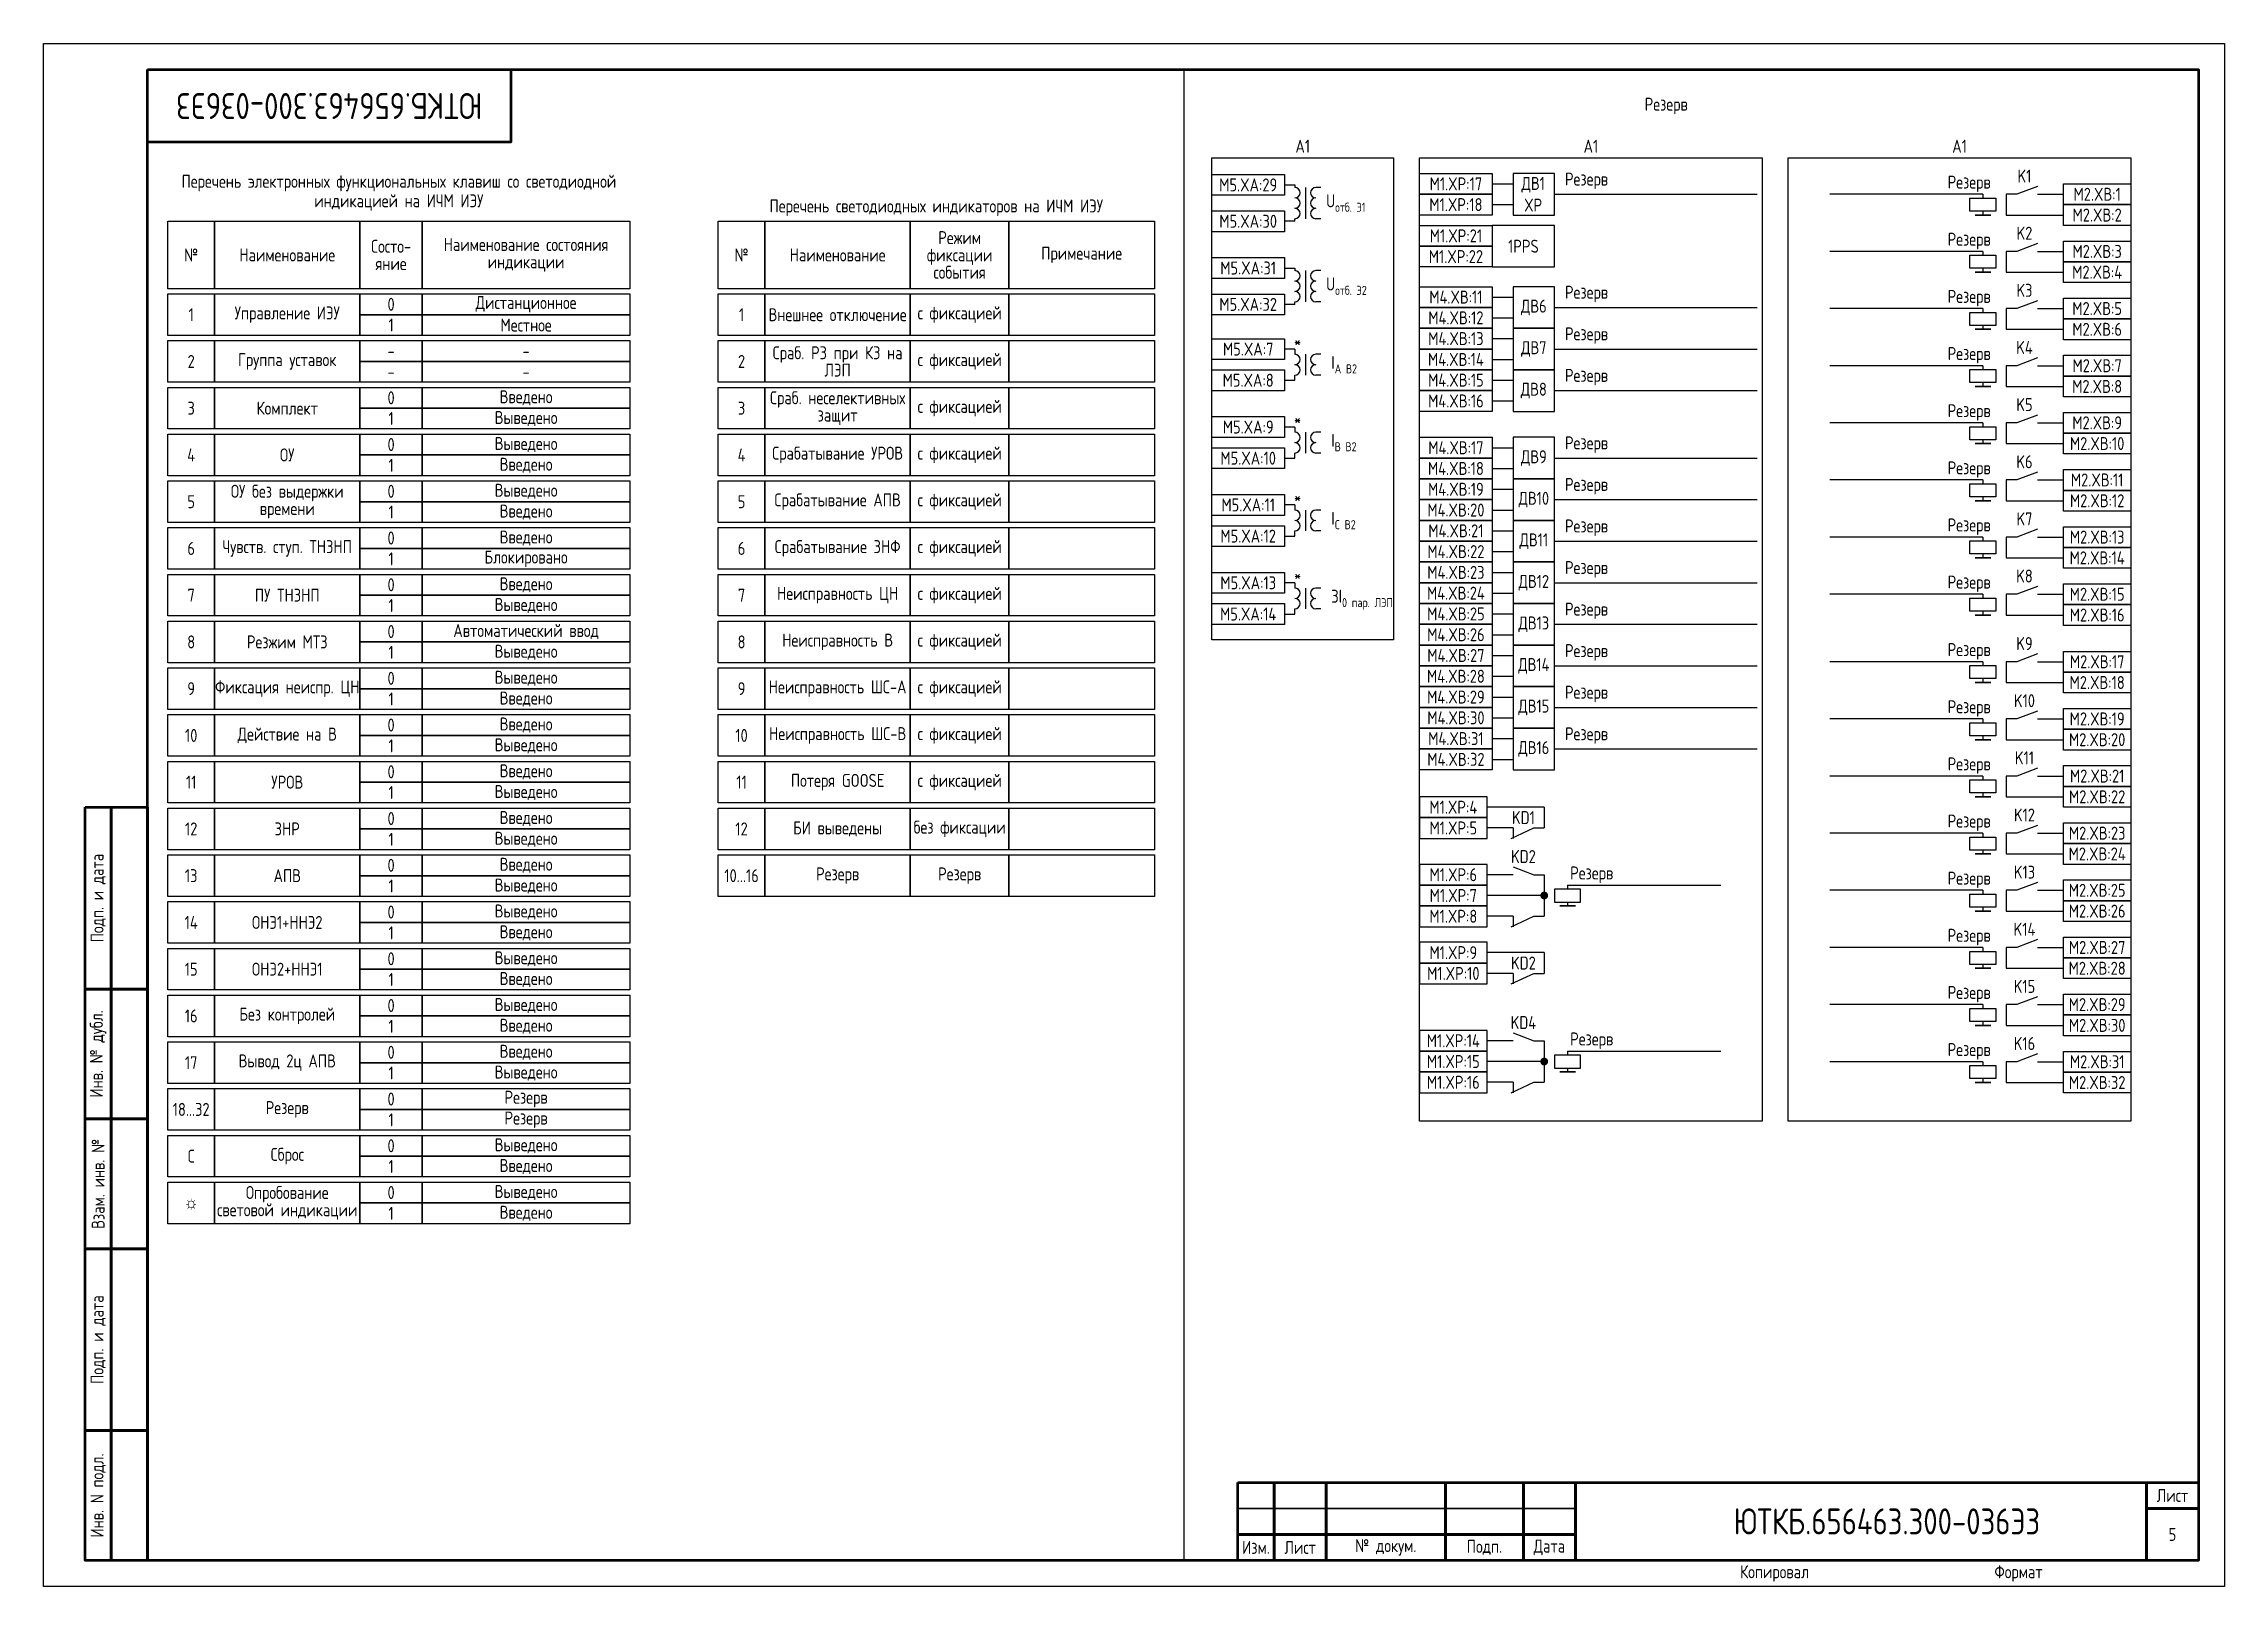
# Model space of a CAD drawing. Header units: millimetres. Extents: x -936 to 3453, y -90 to 618.
# Drawn here: x 840 to 1260, y 0 to 297 of the extents above; entities that cross this region are included whole.
import ezdxf

# ---------------------------------------------------------------- set-up
doc = ezdxf.new("R2010")
doc.units = ezdxf.units.MM
doc.styles.add('Gost_type_A', font='GOST_A.TTF')

msp = doc.modelspace()

# ---------------------------------------------------------------- texts
at = {"insert": (895, 285), "char_height": 5, "width": 70, "attachment_point": 5, "rotation": 180, "style": 'Gost_type_A'}
msp.add_mtext('ЮТКБ.656463.300-036Э3', dxfattribs=at)
at = {"char_height": 2.5, "style": 'Gost_type_A'}
for s, insert, width, attachment_point, line_spacing_factor in [('Резерв', (1152.5, 285), 203, 5, 0.9), ('A1', (1082.5, 276), 35, 8, 0.9), ('A1', (1138, 276), 66, 8, 0.9), ('A1', (1209, 276), 66, 8, 0.9), ('Перечень электронных функциональных клавиш со светодиодной индикацией на ИЧМ ИЭУ', (908.42, 264.82), 89, 8, 0.9), ('Перечень светодиодных индикаторов на ИЧМ ИЭУ', (1011.92, 263.82), 84, 8, 0.9), ('Режим\\Pфиксации события', (1016.42, 256.32), 19, 5, 0.8), ('№ ', (868.42, 256.32), 9, 5, 0.8), ('Наименование ', (886.92, 256.32), 28, 5, 0.8), ('Состо- яние', (906.92, 256.32), 12, 5, 0.8), ('Наименование состояния индикации', (932.92, 256.32), 40, 5, 0.8), ('№ ', (974.42, 256.32), 9, 5, 0.8), ('Наименование ', (992.92, 256.32), 28, 5, 0.8), ('Примечание', (1039.92, 256.32), 28, 5, 0.8), ('0', (906.92, 246.82), 12, 5, 0.8), ('Дистанционное', (932.92, 246.82), 40, 5, 0.8), ('1', (868.42, 244.82), 9, 5, 0.8), ('Управление ИЭУ', (886.92, 244.82), 28, 5, 0.8), ('1', (906.92, 242.82), 12, 5, 0.8), ('Местное', (932.92, 242.82), 40, 5, 0.8), ('1', (974.42, 244.82), 9, 5, 0.8), ('Внешнее отключение', (992.92, 244.82), 28, 5, 0.8), ('с фиксацией', (1016.42, 244.82), 19, 5, 0.8), ('2', (868.42, 235.82), 9, 5, 0.8), ('Группа уставок', (886.92, 235.82), 28, 5, 0.8), ('2', (974.42, 235.82), 9, 5, 0.8), ('Сраб. РЗ при КЗ на ЛЭП', (992.92, 235.82), 28, 5, 0.8), ('с фиксацией', (1016.42, 235.82), 19, 5, 0.8), ('3', (868.42, 226.82), 9, 5, 0.8), ('Комплект', (886.92, 226.82), 28, 5, 0.8), ('0', (906.92, 228.82), 12, 5, 0.8), ('Введено', (932.92, 228.82), 40, 5, 0.8), ('3', (974.42, 226.82), 9, 5, 0.8), ('Сраб. неселективных защит', (992.92, 226.82), 28, 5, 0.8), ('с фиксацией', (1016.42, 226.82), 19, 5, 0.8), ('1', (906.92, 224.82), 12, 5, 0.8), ('Выведено', (932.92, 224.82), 40, 5, 0.8), ('4', (868.42, 217.82), 9, 5, 0.8), ('ОУ', (886.92, 217.82), 28, 5, 0.8), ('0', (906.92, 219.82), 12, 5, 0.8), ('Выведено', (932.92, 219.82), 40, 5, 0.8), ('4', (974.42, 217.82), 9, 5, 0.8), ('Срабатывание УРОВ', (992.92, 217.82), 28, 5, 0.8), ('с фиксацией', (1016.42, 217.82), 19, 5, 0.8), ('1', (906.92, 215.82), 12, 5, 0.8), ('Введено', (932.92, 215.82), 40, 5, 0.8), ('5', (868.42, 208.82), 9, 5, 0.8), ('ОУ без выдержки времени', (886.92, 208.82), 28, 5, 0.8), ('0', (906.92, 210.82), 12, 5, 0.8), ('Выведено', (932.92, 210.82), 40, 5, 0.8), ('5', (974.42, 208.82), 9, 5, 0.8), ('Срабатывание АПВ  ', (992.92, 208.82), 28, 5, 0.8), ('с фиксацией', (1016.42, 208.82), 19, 5, 0.8), ('1', (906.92, 206.82), 12, 5, 0.8), ('Введено', (932.92, 206.82), 40, 5, 0.8), ('0', (906.92, 201.82), 12, 5, 0.8), ('Введено', (932.92, 201.82), 40, 5, 0.8), ('6', (868.42, 199.82), 9, 5, 0.8), ('Чувств. ступ. ТНЗНП', (886.92, 199.82), 28, 5, 0.8), ('1', (906.92, 197.82), 12, 5, 0.8), ('Блокировано', (932.92, 197.82), 40, 5, 0.8), ('6', (974.42, 199.82), 9, 5, 0.8), ('Срабатывание ЗНФ ', (992.92, 199.82), 28, 5, 0.8), ('с фиксацией', (1016.42, 199.82), 19, 5, 0.8), ('0', (906.92, 192.82), 12, 5, 0.8), ('Введено', (932.92, 192.82), 40, 5, 0.8), ('7', (868.42, 190.82), 9, 5, 0.8), ('ПУ ТНЗНП ', (886.92, 190.82), 28.604, 5, 0.8), ('1', (906.92, 188.82), 12, 5, 0.8), ('Выведено', (932.92, 188.82), 40, 5, 0.8), ('7', (974.42, 190.82), 9, 5, 0.8), ('Неисправность ЦН', (992.92, 190.82), 28, 5, 0.8), ('с фиксацией', (1016.42, 190.82), 19, 5, 0.8), ('0', (906.92, 183.82), 12, 5, 0.8), ('Автоматический ввод', (932.92, 183.82), 40, 5, 0.8), ('8', (868.42, 181.82), 9, 5, 0.8), ('Резжим МТЗ', (886.92, 181.82), 28, 5, 0.8), ('1', (906.92, 179.82), 12, 5, 0.8), ('Выведено', (932.92, 179.82), 40, 5, 0.8), ('8', (974.42, 181.82), 9, 5, 0.8), ('Неисправность В ', (992.92, 181.82), 28, 5, 0.8), ('с фиксацией', (1016.42, 181.82), 19, 5, 0.8), ('9', (868.42, 172.82), 9, 5, 0.8), ('Фиксация неиспр. ЦН', (886.92, 172.82), 28, 5, 0.8), ('0', (906.92, 174.82), 12, 5, 0.8), ('Выведено', (932.92, 174.82), 40, 5, 0.8), ('Введено', (932.92, 170.82), 40, 5, 0.8), ('9', (974.42, 172.82), 9, 5, 0.8), ('Неисправность ШС-А', (992.92, 172.82), 28, 5, 0.8), ('с фиксацией', (1016.42, 172.82), 19, 5, 0.8), ('1', (906.92, 170.82), 12, 5, 0.8), ('10', (868.42, 163.82), 9, 5, 0.8), ('Действие на В', (886.92, 163.82), 28.604, 5, 0.8), ('0', (906.92, 165.82), 12, 5, 0.8), ('Введено', (932.92, 165.82), 40, 5, 0.8), ('10', (974.42, 163.82), 8.7349, 5, 0.8), ('Неисправность ШС-В', (992.92, 163.82), 28, 5, 0.8), ('с фиксацией', (1016.42, 163.82), 19, 5, 0.8), ('1', (906.92, 161.82), 12, 5, 0.8), ('Выведено', (932.92, 161.82), 40, 5, 0.8), ('11', (868.42, 154.82), 9, 5, 0.9), ('УРОВ ', (886.92, 154.82), 28, 5, 0.9), ('0', (906.92, 156.82), 12, 5, 0.9), ('Введено', (932.92, 156.82), 40, 5, 0.9), ('11', (974.42, 154.82), 9, 5, 0.8), ('Потеря GOOSE', (992.92, 154.82), 28, 5, 0.8), ('с фиксацией', (1016.42, 154.82), 19, 5, 0.8), ('1', (906.92, 152.82), 12, 5, 0.9), ('Выведено', (932.92, 152.82), 40, 5, 0.9), ('12', (868.42, 145.82), 9, 5, 0.9), ('ЗНР', (886.92, 145.82), 28, 5, 0.9), ('0', (906.92, 147.82), 12, 5, 0.9), ('Введено', (932.92, 147.82), 40, 5, 0.9), ('12', (974.42, 145.82), 9, 5, 0.8), ('БИ выведены ', (992.92, 145.82), 28, 5, 0.8), ('без фиксации', (1016.42, 145.82), 19, 5, 0.8), ('1', (906.92, 143.82), 12, 5, 0.9), ('Выведено', (932.92, 143.82), 40, 5, 0.9), ('0', (906.92, 138.82), 12, 5, 0.9), ('Введено', (932.92, 138.82), 40, 5, 0.9), ('13', (868.42, 136.82), 9, 5, 0.9), ('АПВ', (886.92, 136.82), 28, 5, 0.9), ('1', (906.92, 134.82), 12, 5, 0.9), ('Выведено', (932.92, 134.82), 40, 5, 0.9), ('10...16', (974.42, 136.82), 9, 5, 0.8), ('Резерв', (992.92, 136.82), 28, 5, 0.8), ('Резерв', (1016.42, 136.82), 19, 5, 0.8), ('Резерв', (1134, 137), 37, 4, 0.8), ('0', (906.92, 129.82), 12, 5, 0.9), ('Выведено', (932.92, 129.82), 40, 5, 0.9), ('14', (868.42, 127.82), 9, 5, 0.9), ('ОНЭ1+ННЭ2', (886.92, 127.82), 28, 5, 0.9), ('1', (906.92, 125.82), 12, 5, 0.9), ('Введено', (932.92, 125.82), 40, 5, 0.9), ('0', (906.92, 120.82), 12, 5, 0.9), ('Выведено', (932.92, 120.82), 40, 5, 0.9), ('15', (868.42, 118.82), 9, 5, 0.9), ('ОНЭ2+ННЭ1', (886.92, 118.82), 28, 5, 0.9), ('1', (906.92, 116.82), 12, 5, 0.9), ('Введено', (932.92, 116.82), 40, 5, 0.9), ('16', (868.42, 109.82), 9, 5, 0.9), ('Без контролей', (886.92, 109.82), 28, 5, 0.9), ('0', (906.92, 111.82), 12, 5, 0.9), ('Выведено', (932.92, 111.82), 40, 5, 0.9), ('Введено', (932.92, 107.82), 40, 5, 0.9), ('1', (906.92, 107.82), 12, 5, 0.9), ('Резерв', (1134, 105.04), 37, 4, 0.8), ('17', (868.42, 100.82), 9, 5, 0.9), ('Вывод 2ц АПВ', (886.92, 100.82), 28, 5, 0.9), ('0', (906.92, 102.82), 12, 5, 0.9), ('Введено', (932.92, 102.82), 40, 5, 0.9), ('1', (906.92, 98.82), 12, 5, 0.9), ('Выведено', (932.92, 98.82), 40, 5, 0.9), ('18...32', (868.42, 91.82), 9, 5, 0.8), ('Резерв', (886.92, 91.82), 28, 5, 0.8), ('0', (906.92, 93.82), 12, 5, 0.8), ('Резерв', (932.92, 93.82), 40, 5, 0.8), ('1', (906.92, 89.82), 12, 5, 0.8), ('Резерв', (932.92, 89.82), 40, 5, 0.8), ('C', (868.42, 82.82), 9, 5, 0.8), ('Сброс', (886.92, 82.82), 28, 5, 0.8), ('0', (906.92, 84.82), 12, 5, 0.8), ('Выведено', (932.92, 84.82), 40, 5, 0.8), ('1', (906.92, 80.82), 12, 5, 0.8), ('Введено', (932.92, 80.82), 40, 5, 0.8), ('Опробование световой индикации', (886.92, 73.82), 28, 5, 0.8), ('0', (906.92, 75.82), 12, 5, 0.8), ('Выведено', (932.92, 75.82), 40, 5, 0.8), ('☼', (868.42, 73.82), 9, 5, 0.8), ('1', (906.92, 71.82), 12, 5, 0.8), ('Введено', (932.92, 71.82), 40, 5, 0.8)]:
    msp.add_mtext(s, dxfattribs=dict(at, insert=insert, width=width, attachment_point=attachment_point, line_spacing_factor=line_spacing_factor))
at = {"style": 'Gost_type_A'}
for s, insert, char_height, width, attachment_point in [('M5.XA:29', (1072, 269.8), 2.5, 14, 5), ('M1.XP:17', (1112, 270), 2.5, 14, 5), ('ДВ1 XP', (1126.88, 268), 2.5, 7.7588, 5), ('Резерв', (1133, 269), 2.5, 37, 7), ('Резерв', (1215, 270), 2.5, 31.0015, 6), ('K1', (1221.5, 271.5), 2.5, 5, 5), ('M2.XВ:1', (1235.5, 268), 2.5, 13, 5), ('\\A1;U{\\H0.7x;\\S^ отб. Э1;}', (1087, 266.3), 2.5, 12, 4), ('M1.XP:18', (1112, 266), 2.5, 14, 5), ('M2.XВ:2', (1235.5, 264), 2.5, 13, 5), ('M5.XA:30', (1071.99, 262.8), 2.5, 14.018, 5), ('M1.XP:21', (1112, 260), 2.5, 14, 5), ('Резерв', (1215, 259), 2.5, 31.0015, 6), ('K2', (1221.5, 260.5), 2.5, 5, 5), ('M1.XP:22', (1112, 256), 2.5, 14, 5), ('1PPS', (1125, 258), 2.5, 12, 5), ('M2.XВ:3', (1235.5, 257), 2.5, 13, 5), ('M5.XA:31', (1071.99, 253.8), 2.5, 14.018, 5), ('M2.XВ:4', (1235.5, 253), 2.5, 13, 5), ('M5.XA:32', (1071.99, 246.8), 2.5, 14.018, 5), ('\\A1;U{\\H0.7x;\\S^ отб. Э2;}', (1087, 250.3), 2.5, 12, 4), ('M4.XВ:11', (1112, 248.21), 2.5, 14, 5), ('Резерв', (1133, 247.21), 2.5, 35.3442, 7), ('Резерв', (1215, 248), 2.5, 31.0015, 6), ('K3', (1221.5, 249.5), 2.5, 5, 5), ('M4.XВ:12', (1112, 244.21), 2.5, 14, 5), ('ДВ6', (1127, 246.21), 2.5, 7.9998, 5), ('M2.XВ:5', (1235.5, 246), 2.5, 13, 5), ('M5.XA:7', (1072, 238.19), 2.5, 14, 5), ('*', (1081.5, 239.69), 2.5, 3, 5), ('M4.XВ:13', (1112, 240.21), 2.5, 14, 5), ('ДВ7', (1127, 238.21), 2.5, 7.9998, 5), ('Резерв', (1133, 239.21), 2.5, 33.6483, 7), ('K4', (1221.5, 238.5), 2.5, 5, 5), ('M2.XВ:6', (1235.5, 242), 2.5, 13, 5), ('\\A1;I{\\H0.7x;\\S^ A В2;}', (1088, 235.19), 2.5, 8, 4), ('M4.XВ:14', (1112, 236.21), 2.5, 14, 5), ('Резерв', (1215, 237), 2.5, 31.0015, 6), ('M2.XВ:7', (1235.5, 235), 2.5, 13, 5), ('M5.XA:8', (1071.99, 232.19), 2.5, 14.018, 5), ('M4.XВ:15', (1112, 232.21), 2.5, 14, 5), ('ДВ8', (1127, 230.21), 2.5, 7.9998, 5), ('Резерв', (1133, 231.21), 2.5, 29.1657, 7), ('M2.XВ:8', (1235.5, 231), 2.5, 13, 5), ('M4.XВ:16', (1112, 228.21), 2.5, 14, 5), ('Резерв', (1215, 226), 2.5, 31.0015, 6), ('K5', (1221.5, 227.5), 2.5, 5, 5), ('M5.XA:9', (1072, 223.19), 2.5, 14, 5), ('*', (1081.5, 224.69), 2.5, 3, 5), ('M2.XВ:9', (1235.5, 224), 2.5, 13, 5), ('M5.XA:10', (1071.99, 217.19), 2.5, 14.018, 5), ('\\A1;I{\\H0.7x;\\S^ В В2;}', (1088, 220.19), 2.5, 8, 4), ('M4.XВ:17', (1112, 219.21), 2.5, 14, 5), ('ДВ9', (1127, 217.21), 2.5, 7.9998, 5), ('Резерв', (1133, 218.21), 2.5, 27.8465, 7), ('M2.XВ:10', (1235.5, 220), 2.5, 13, 5), ('M4.XВ:18', (1112, 215.21), 2.5, 14, 5), ('Резерв', (1215, 215), 2.5, 31.0015, 6), ('K6', (1221.5, 216.5), 2.5, 5, 5), ('M2.XВ:11', (1235.5, 213), 2.5, 13, 5), ('M4.XВ:19', (1112, 211.21), 2.5, 14, 5), ('ДВ10', (1127, 209.21), 2.5, 7.9998, 5), ('Резерв', (1133, 210.21), 2.5, 27.8465, 7), ('M2.XВ:12', (1235.5, 209), 2.5, 13, 5), ('M5.XA:11', (1072, 208.19), 2.5, 14, 5), ('*', (1081.5, 209.69), 2.5, 3, 5), ('\\A1;I{\\H0.7x;\\S^ C В2;}', (1088, 205.19), 2.5, 8, 4), ('M4.XВ:20', (1112, 207.21), 2.5, 14, 5), ('K7', (1221.5, 205.5), 2.5, 5, 5), ('M5.XA:12', (1071.99, 202.19), 2.5, 14.018, 5), ('M4.XВ:21', (1112, 203.21), 2.5, 14, 5), ('ДВ11', (1127, 201.21), 2.5, 7.9998, 5), ('Резерв', (1133, 202.21), 2.5, 27.8465, 7), ('Резерв', (1215, 204), 2.5, 31.0015, 6), ('M2.XВ:13', (1235.5, 202), 2.5, 13, 5), ('M4.XВ:22', (1112, 199.21), 2.5, 14, 5), ('M2.XВ:14', (1235.5, 198), 2.5, 13, 5), ('M5.XA:13', (1072, 193.2), 2.5, 14, 5), ('*', (1081.5, 194.69), 2.5, 3, 5), ('M4.XВ:23', (1112, 195.21), 2.5, 14, 5), ('ДВ12', (1127, 193.21), 2.5, 7.9998, 5), ('Резерв', (1133, 194.21), 2.5, 27.8465, 7), ('Резерв', (1215, 193), 2.5, 31.0015, 6), ('K8', (1221.5, 194.5), 2.5, 5, 5), ('\\A1;3I{\\H0.7x;\\S^ 0 пар. ЛЭП;}', (1088, 190.19), 2.5, 8, 4), ('M4.XВ:24', (1112, 191.21), 2.5, 14, 5), ('Резерв', (1133, 186.21), 2.5, 27.8465, 7), ('M2.XВ:15', (1235.5, 191), 2.5, 13, 5), ('M5.XA:14', (1071.99, 187.19), 2.5, 14.018, 5), ('M4.XВ:25', (1112, 187.21), 2.5, 14, 5), ('ДВ13', (1127, 185.21), 2.5, 7.9998, 5), ('M2.XВ:16', (1235.5, 187), 2.5, 13, 5), ('M4.XВ:26', (1112, 183.21), 2.5, 14, 5), ('Резерв', (1133, 178.21), 2.5, 27.8465, 7), ('Резерв', (1215, 180), 2.5, 31.0015, 6), ('K9', (1221.5, 181.5), 2.5, 5, 5), ('M4.XВ:28', (1112, 175.21), 2.5, 14, 5), ('M4.XВ:27', (1112, 179.21), 2.5, 14, 5), ('ДВ14', (1127, 177.21), 2.5, 7.9998, 5), ('M2.XВ:17', (1235.5, 178), 2.5, 13, 5), ('M4.XВ:29', (1112, 171.21), 2.5, 14, 5), ('Резерв', (1133, 170.21), 2.5, 27.8465, 7), ('M2.XВ:18', (1235.5, 174), 2.5, 13, 5), ('M4.XВ:30', (1112, 167.21), 2.5, 14, 5), ('ДВ15', (1127, 169.21), 2.5, 7.9998, 5), ('Резерв', (1215, 169), 2.5, 31.0015, 6), ('K10', (1221.5, 170.5), 2.5, 5, 5), ('M2.XВ:19', (1235.5, 167), 2.5, 13, 5), ('M4.XВ:31', (1112, 163.21), 2.5, 14, 5), ('Резерв', (1133, 162.21), 2.5, 27.8465, 7), ('M2.XВ:20', (1235.5, 163), 2.5, 13, 5), ('M4.XВ:32', (1112, 159.21), 2.5, 14, 5), ('ДВ16', (1127, 161.21), 2.5, 7.9998, 5), ('K11', (1221.5, 159.5), 2.5, 5, 5), ('Резерв', (1215, 158), 2.5, 31.0015, 6), ('M2.XВ:21', (1235.5, 156), 2.5, 13, 5), ('M1.XP:4', (1111.5, 150), 2.5, 13, 5), ('M2.XВ:22', (1235.5, 152), 2.5, 13, 5), ('M1.XP:5', (1111.5, 146), 2.5, 13, 5), ('KD1', (1125, 148), 2.5, 8, 5), ('Резерв', (1215, 147), 2.5, 31.0015, 6), ('K12', (1221.5, 148.5), 2.5, 5, 5), ('M2.XВ:23', (1235.5, 145), 2.5, 13, 5), ('KD2', (1125, 140.5), 2.5, 8, 5), ('K13', (1221.5, 137.5), 2.5, 5, 5), ('M2.XВ:24', (1235.5, 141), 2.5, 13, 5), ('M1.XP:6', (1111.5, 137), 2.5, 13, 5), ('Резерв', (1215, 136), 2.5, 31.0015, 6), ('M2.XВ:25', (1235.5, 134), 2.5, 13, 5), ('M1.XP:8', (1111.5, 129), 2.5, 13, 5), ('M1.XP:7', (1111.5, 133), 2.5, 13, 5), ('M2.XВ:26', (1235.5, 130), 2.5, 13, 5), ('Резерв', (1215, 125), 2.5, 31.0015, 6), ('K14', (1221.5, 126.5), 2.5, 5, 5), ('M1.XP:9', (1111.5, 122), 2.5, 13, 5), ('M2.XВ:27', (1235.5, 123), 2.5, 13, 5), ('M1.XP:10', (1111.5, 118), 2.5, 13, 5), ('KD2', (1125, 120), 2.5, 8, 5), ('M2.XВ:28', (1235.5, 119), 2.5, 13, 5), ('Резерв', (1215, 114), 2.5, 31.0015, 6), ('K15', (1221.5, 115.5), 2.5, 5, 5), ('KD4', (1125, 108.54), 2.5, 8, 5), ('M2.XВ:29', (1235.5, 112), 2.5, 13, 5), ('M2.XВ:30', (1235.5, 108), 2.5, 13, 5), ('M1.XP:14', (1111.5, 105.04), 2.5, 13, 5), ('K16', (1221.5, 104.5), 2.5, 5, 5), ('M1.XP:15', (1111.5, 101.04), 2.5, 13, 5), ('Резерв', (1215, 103), 2.5, 31.0015, 6), ('M2.XВ:31', (1235.5, 101), 2.5, 13, 5), ('M1.XP:16', (1111.5, 97.04), 2.5, 13, 5), ('M2.XВ:32', (1235.5, 97), 2.5, 13, 5), ('ЮТКБ.656463.300-036Э3', (1195, 12.5), 5, 120, 5), ('5', (1250, 10), 2.5, 10, 5)]:
    msp.add_mtext(s, dxfattribs=dict(at, insert=insert, char_height=char_height, width=width, attachment_point=attachment_point))
at = {"color": 30, "true_color": 0xf26722, "char_height": 2.5, "attachment_point": 5, "line_spacing_factor": 0.8, "style": 'Gost_type_A'}
for insert, width in [((906.92, 237.82), 12), ((932.92, 237.82), 40), ((906.92, 233.82), 12), ((932.92, 233.82), 40)]:
    msp.add_mtext('-', dxfattribs=dict(at, insert=insert, width=width))

# ---------------------------------------------------------------- blocks, each defined once
blk = doc.blocks.new('Формат_А3')
blk.add_lwpolyline([(-420, 297), (0, 297), (0, 0), (-420, 0)], close=True)
at = {"lineweight": 50}
blk.add_lwpolyline([(-400, 292), (-5, 292), (-5, 5), (-400, 5)], close=True, dxfattribs=at)
blk = doc.blocks.new('Штамп угловой верхний')
at = {"lineweight": 50}
blk.add_lwpolyline([(0, 0), (70, 0), (70, -14), (0, -14)], close=True, dxfattribs=at)
blk = doc.blocks.new('Штамп левый нижний')
at = {"lineweight": 50}
for points in [[(-12, 145), (-7, 145), (-7, 110), (-12, 110)], [(-7, 145), (0, 145), (0, 110), (-7, 110)], [(-12, 110), (-7, 110), (-7, 85), (-12, 85)], [(-7, 110), (0, 110), (0, 85), (-7, 85)], [(-12, 85), (-7, 85), (-7, 60), (-12, 60)], [(-7, 85), (0, 85), (0, 60), (-7, 60)], [(-12, 60), (-7, 60), (-7, 25), (-12, 25)], [(-7, 60), (0, 60), (0, 25), (-7, 25)], [(-12, 25), (-7, 25), (-7, 0), (-12, 0)], [(-7, 25), (0, 25), (0, 0), (-7, 0)]]:
    blk.add_lwpolyline(points, close=True, dxfattribs=at)
at = {"char_height": 2.5, "attachment_point": 5, "rotation": 90, "style": 'Gost_type_A'}
for s, insert, width in [('Подп. и дата', (-9.5, 127.5), 35), ('Инв. № дубл.', (-9.5, 97.5), 25), ('Взам. инв. №', (-9.5, 72.5), 25), ('Подп. и дата', (-9.5, 42.5), 35), ('Инв. N подл.', (-9.5, 12.5), 25)]:
    blk.add_mtext(s, dxfattribs=dict(at, insert=insert, width=width))
blk = doc.blocks.new('Штамп малый нижний')
at = {"lineweight": 50}
for points in [[(-185, 15), (-178, 15), (-178, 5), (-185, 5)], [(-178, 15), (-168, 15), (-168, 5), (-178, 5)], [(-168, 15), (-145, 15), (-145, 5), (-168, 5)], [(-145, 15), (-130, 15), (-130, 5), (-145, 5)], [(-130, 15), (-120, 15), (-120, 5), (-130, 5)], [(-120, 15), (-10, 15), (-10, 0), (-120, 0)], [(-10, 15), (0, 15), (0, 10), (-10, 10)], [(-10, 10), (0, 10), (0, 0), (-10, 0)], [(-185, 5), (-178, 5), (-178, 0), (-185, 0)], [(-178, 5), (-168, 5), (-168, 0), (-178, 0)], [(-168, 5), (-145, 5), (-145, 0), (-168, 0)], [(-145, 5), (-130, 5), (-130, 0), (-145, 0)], [(-130, 5), (-120, 5), (-120, 0), (-130, 0)]]:
    blk.add_lwpolyline(points, close=True, dxfattribs=at)
for points in [[(-185, 15), (-178, 15), (-178, 10), (-185, 10)], [(-178, 15), (-168, 15), (-168, 10), (-178, 10)], [(-168, 15), (-145, 15), (-145, 10), (-168, 10)], [(-145, 15), (-130, 15), (-130, 10), (-145, 10)], [(-130, 15), (-120, 15), (-120, 10), (-130, 10)], [(-185, 10), (-178, 10), (-178, 5), (-185, 5)], [(-178, 10), (-168, 10), (-168, 5), (-178, 5)], [(-168, 10), (-145, 10), (-145, 5), (-168, 5)], [(-145, 10), (-130, 10), (-130, 5), (-145, 5)], [(-130, 10), (-120, 10), (-120, 5), (-130, 5)]]:
    blk.add_lwpolyline(points, close=True)
at = {"char_height": 2.5, "style": 'Gost_type_A'}
for s, insert, width, attachment_point in [('Лист', (-5, 12.5), 10, 5), ('Изм.', (-181.5, 2.5), 7, 5), ('Лист', (-173, 2.5), 10, 5), ('№ докум.', (-156.5, 2.5), 23, 5), ('Подп.', (-137.5, 2.5), 15, 5), ('Дата', (-125, 2.5), 10, 5), ('Копировал', (-75, -2.53), 13.1202, 6), ('Формат', (-30, -2.53), 13.1202, 6)]:
    blk.add_mtext(s, dxfattribs=dict(at, insert=insert, width=width, attachment_point=attachment_point))
blk = doc.blocks.new('POINT')
at = {"const_width": 0.75}
blk.add_lwpolyline([(-0.375, 0, 1), (0.375, 0, 1)], format="xyb", close=True, dxfattribs=at)

# ---------------------------------------------------------------- linework, layer by layer
for p, q in [((1059.66, 5), (1059.66, 292)), ((1119, 270), (1123, 270)), ((1119, 266), (1123, 266)), ((1131, 268), (1170, 268)), ((1213.5, 268), (1184, 268)), ((1213.5, 268), (1213.5, 267.25)), ((1213.5, 264.75), (1213.5, 264)), ((1213.5, 257), (1184, 257)), ((1213.5, 257), (1213.5, 256.25)), ((1213.5, 253.75), (1213.5, 253)), ((1119, 248.21), (1123, 248.21)), ((1119, 244.21), (1123, 244.21)), ((1131, 246.21), (1170, 246.21)), ((1213.5, 246), (1184, 246)), ((1213.5, 246), (1213.5, 245.25)), ((1119, 240.21), (1123, 240.21)), ((1213.5, 242.75), (1213.5, 242)), ((1081, 238.19), (1079, 238.19)), ((1119, 236.21), (1123, 236.21)), ((1131, 238.21), (1170, 238.21)), ((1079, 232.19), (1081, 232.19)), ((1119, 232.21), (1123, 232.21)), ((1213.5, 235), (1184, 235)), ((1213.5, 235), (1213.5, 234.25)), ((1213.5, 231.75), (1213.5, 231)), ((1119, 228.21), (1123, 228.21)), ((1131, 230.21), (1170, 230.21)), ((1081, 223.19), (1079, 223.19)), ((1213.5, 224), (1184, 224)), ((1213.5, 224), (1213.5, 223.25)), ((1119, 219.21), (1123, 219.21)), ((1213.5, 220.75), (1213.5, 220)), ((1079, 217.19), (1081, 217.19)), ((1119, 215.21), (1123, 215.21)), ((1131, 217.21), (1170, 217.21)), ((1119, 211.21), (1123, 211.21)), ((1213.5, 213), (1184, 213)), ((1213.5, 213), (1213.5, 212.25)), ((1081, 208.19), (1079, 208.19)), ((1119, 207.21), (1123, 207.21)), ((1131, 209.21), (1170, 209.21)), ((1213.5, 209.75), (1213.5, 209)), ((1079, 202.19), (1081, 202.19)), ((1119, 203.21), (1123, 203.21)), ((1213.5, 202), (1184, 202)), ((1213.5, 202), (1213.5, 201.25)), ((1119, 199.21), (1123, 199.21)), ((1131, 201.21), (1170, 201.21)), ((1213.5, 198.75), (1213.5, 198)), ((1119, 195.21), (1123, 195.21)), ((1131, 193.21), (1170, 193.21)), ((1081, 193.19), (1079, 193.19)), ((1119, 191.21), (1123, 191.21)), ((1213.5, 191), (1184, 191)), ((1213.5, 191), (1213.5, 190.25)), ((1079, 187.19), (1081, 187.19)), ((1119, 187.21), (1123, 187.21)), ((1131, 185.21), (1170, 185.21)), ((1213.5, 187.75), (1213.5, 187)), ((1119, 183.21), (1123, 183.21)), ((1119, 179.21), (1123, 179.21)), ((1131, 177.21), (1170, 177.21)), ((1213.5, 178), (1184, 178)), ((1213.5, 178), (1213.5, 177.25)), ((1119, 175.21), (1123, 175.21)), ((1213.5, 174.75), (1213.5, 174)), ((1119, 171.21), (1123, 171.21)), ((1131, 169.21), (1170, 169.21)), ((1119, 167.21), (1123, 167.21)), ((1213.5, 167), (1184, 167)), ((1213.5, 167), (1213.5, 166.25)), ((1119, 163.21), (1123, 163.21)), ((1131, 161.21), (1170, 161.21)), ((1213.5, 163.75), (1213.5, 163)), ((1119, 159.21), (1123, 159.21)), ((1213.5, 156), (1184, 156)), ((1213.5, 156), (1213.5, 155.25)), ((1213.5, 152.75), (1213.5, 152)), ((1129, 150), (1129, 146)), ((1123, 146), (1123, 144)), ((1213.5, 145), (1184, 145)), ((1213.5, 145), (1213.5, 144.25)), ((1213.5, 141.75), (1213.5, 141)), ((1133.5, 135), (1163, 135)), ((1133.5, 135), (1133.5, 134.25)), ((1133.5, 131.75), (1133.5, 131)), ((1213.5, 134), (1184, 134)), ((1213.5, 134), (1213.5, 133.25)), ((1213.5, 130.75), (1213.5, 130)), ((1123, 129), (1123, 127)), ((1129, 122), (1129, 118)), ((1213.5, 123), (1184, 123)), ((1213.5, 123), (1213.5, 122.25)), ((1123, 118), (1123, 116)), ((1213.5, 119.75), (1213.5, 119)), ((1213.5, 112), (1184, 112)), ((1213.5, 112), (1213.5, 111.25)), ((1213.5, 108.75), (1213.5, 108)), ((1133.5, 103.04), (1163, 103.04)), ((1133.5, 103.04), (1133.5, 102.29)), ((1213.5, 101), (1184, 101)), ((1213.5, 101), (1213.5, 100.25)), ((1123, 97.04), (1123, 95.04)), ((1133.5, 99.79), (1133.5, 99.04)), ((1213.5, 97.75), (1213.5, 97))]:
    msp.add_line(p, q)
at = {"ltscale": 4}
for p, q in [((1079, 269.8), (1081, 269.8)), ((1081, 269.8), (1081, 269.3)), ((1081, 269.8), (1081, 269.3)), ((1083, 269.3), (1083, 265.3)), ((1086, 269.3), (1085, 269.3)), ((1083, 267.3), (1083, 263.3)), ((1081, 262.8), (1079, 262.8)), ((1081, 262.8), (1081, 263.3)), ((1086, 263.3), (1085, 263.3)), ((1079, 253.8), (1081, 253.8)), ((1081, 253.8), (1081, 253.3)), ((1081, 253.8), (1081, 253.3)), ((1083, 253.3), (1083, 249.3)), ((1086, 253.3), (1085, 253.3)), ((1083, 251.3), (1083, 247.3)), ((1081, 246.8), (1079, 246.8)), ((1081, 246.8), (1081, 247.3)), ((1086, 247.3), (1085, 247.3)), ((1081, 238.19), (1081, 237.19)), ((1081, 237.69), (1081, 237.19)), ((1083, 237.19), (1083, 233.19)), ((1083, 237.19), (1083, 233.19)), ((1086, 237.19), (1085, 237.19)), ((1086, 237.19), (1085, 237.19)), ((1081, 232.19), (1081, 233.19)), ((1086, 233.19), (1085, 233.19)), ((1086, 233.19), (1085, 233.19)), ((1081, 223.19), (1081, 222.19)), ((1081, 222.69), (1081, 222.19)), ((1083, 222.19), (1083, 218.19)), ((1083, 222.19), (1083, 218.19)), ((1086, 222.19), (1085, 222.19)), ((1086, 222.19), (1085, 222.19)), ((1081, 217.19), (1081, 218.19)), ((1086, 218.19), (1085, 218.19)), ((1086, 218.19), (1085, 218.19)), ((1081, 208.19), (1081, 207.19)), ((1081, 207.69), (1081, 207.19)), ((1083, 207.19), (1083, 203.19)), ((1083, 207.19), (1083, 203.19)), ((1086, 207.19), (1085, 207.19)), ((1086, 207.19), (1085, 207.19)), ((1081, 202.19), (1081, 203.19)), ((1086, 203.19), (1085, 203.19)), ((1086, 203.19), (1085, 203.19)), ((1081, 193.19), (1081, 192.19)), ((1081, 192.69), (1081, 192.19)), ((1083, 192.19), (1083, 188.19)), ((1083, 192.19), (1083, 188.19)), ((1086, 192.19), (1085, 192.19)), ((1086, 192.19), (1085, 192.19)), ((1081, 187.19), (1081, 188.19)), ((1086, 188.19), (1085, 188.19)), ((1086, 188.19), (1085, 188.19))]:
    msp.add_line(p, q, dxfattribs=at)
at = {"ltscale": 4.32}
for p, q in [((1224, 269.5), (1220, 268)), ((1224, 258.5), (1220, 257)), ((1224, 247.5), (1220, 246)), ((1224, 236.5), (1220, 235)), ((1224, 225.5), (1220, 224)), ((1224, 214.5), (1220, 213)), ((1224, 203.5), (1220, 202)), ((1224, 192.5), (1220, 191)), ((1224, 179.5), (1220, 178)), ((1224, 168.5), (1220, 167)), ((1224, 157.5), (1220, 156)), ((1122.61, 144), (1127, 146)), ((1224, 146.5), (1220, 145)), ((1123, 138.5), (1127, 137)), ((1224, 135.5), (1220, 134)), ((1122.61, 127), (1127, 129)), ((1224, 124.5), (1220, 123)), ((1122.61, 116), (1127, 118)), ((1224, 113.5), (1220, 112)), ((1123, 106.54), (1127, 105.04)), ((1224, 102.5), (1220, 101)), ((1122.61, 95.04), (1127, 97.04))]:
    msp.add_line(p, q, dxfattribs=at)
at = {"ltscale": 1.08}
for p, q in [((1220, 268), (1218, 268)), ((1218, 268), (1218, 264)), ((1224, 268), (1229, 268)), ((1218, 264), (1229, 264)), ((1220, 257), (1218, 257)), ((1218, 257), (1218, 253)), ((1224, 257), (1229, 257)), ((1218, 253), (1229, 253)), ((1220, 246), (1218, 246)), ((1218, 246), (1218, 242)), ((1224, 246), (1229, 246)), ((1218, 242), (1229, 242)), ((1220, 235), (1218, 235)), ((1218, 235), (1218, 231)), ((1218, 231), (1229, 231)), ((1224, 235), (1229, 235)), ((1220, 224), (1218, 224)), ((1218, 224), (1218, 220)), ((1224, 224), (1229, 224)), ((1218, 220), (1229, 220)), ((1220, 213), (1218, 213)), ((1218, 213), (1218, 209)), ((1224, 213), (1229, 213)), ((1218, 209), (1229, 209)), ((1220, 202), (1218, 202)), ((1218, 202), (1218, 198)), ((1224, 202), (1229, 202)), ((1218, 198), (1229, 198)), ((1220, 191), (1218, 191)), ((1218, 191), (1218, 187)), ((1224, 191), (1229, 191)), ((1218, 187), (1229, 187)), ((1220, 178), (1218, 178)), ((1218, 178), (1218, 174)), ((1224, 178), (1229, 178)), ((1218, 174), (1229, 174)), ((1220, 167), (1218, 167)), ((1218, 167), (1218, 163)), ((1224, 167), (1229, 167)), ((1218, 163), (1229, 163)), ((1220, 156), (1218, 156)), ((1218, 156), (1218, 152)), ((1224, 156), (1229, 156)), ((1218, 152), (1229, 152)), ((1129, 150), (1118, 150)), ((1123, 146), (1118, 146)), ((1127, 146), (1129, 146)), ((1220, 145), (1218, 145)), ((1218, 145), (1218, 141)), ((1224, 145), (1229, 145)), ((1218, 141), (1229, 141)), ((1123, 137), (1118, 137)), ((1127, 137), (1129, 137)), ((1129, 137), (1129, 129)), ((1129, 133), (1118, 133)), ((1220, 134), (1218, 134)), ((1218, 134), (1218, 130)), ((1224, 134), (1229, 134)), ((1123, 129), (1118, 129)), ((1127, 129), (1129, 129)), ((1218, 130), (1229, 130)), ((1129, 122), (1118, 122)), ((1220, 123), (1218, 123)), ((1218, 123), (1218, 119)), ((1224, 123), (1229, 123)), ((1123, 118), (1118, 118)), ((1127, 118), (1129, 118)), ((1218, 119), (1229, 119)), ((1220, 112), (1218, 112)), ((1218, 112), (1218, 108)), ((1224, 112), (1229, 112)), ((1123, 105.04), (1118, 105.04)), ((1127, 105.04), (1129, 105.04)), ((1129, 105.04), (1129, 97.04)), ((1218, 108), (1229, 108)), ((1129, 101.04), (1118, 101.04)), ((1220, 101), (1218, 101)), ((1218, 101), (1218, 97)), ((1224, 101), (1229, 101)), ((1123, 97.04), (1118, 97.04)), ((1127, 97.04), (1129, 97.04)), ((1218, 97), (1229, 97))]:
    msp.add_line(p, q, dxfattribs=at)
for points in [[(1065, 275), (1100, 275), (1100, 182.2), (1065, 182.2)], [(1105, 275), (1171, 275), (1171, 89.55), (1105, 89.55)], [(1176, 275), (1242, 275), (1242, 89.55), (1176, 89.55)], [(1065, 271.8), (1079, 271.8), (1079, 267.8), (1065, 267.8)], [(1105, 272), (1119, 272), (1119, 268), (1105, 268)], [(1229, 270), (1242, 270), (1242, 266), (1229, 266)], [(1065, 264.8), (1079, 264.8), (1079, 260.8), (1065, 260.8)], [(1105, 268), (1119, 268), (1119, 264), (1105, 264)], [(1216, 267.25), (1216, 264.75), (1211, 264.75), (1211, 267.25)], [(1229, 266), (1242, 266), (1242, 262), (1229, 262)], [(863.92, 262.82), (872.92, 262.82), (872.92, 249.82), (863.92, 249.82)], [(872.92, 262.82), (900.92, 262.82), (900.92, 249.82), (872.92, 249.82)], [(900.92, 262.82), (912.92, 262.82), (912.92, 249.82), (900.92, 249.82)], [(912.92, 262.82), (952.92, 262.82), (952.92, 249.82), (912.92, 249.82)], [(969.92, 262.82), (978.92, 262.82), (978.92, 249.82), (969.92, 249.82)], [(978.92, 262.82), (1006.92, 262.82), (1006.92, 249.82), (978.92, 249.82)], [(1006.92, 262.82), (1025.92, 262.82), (1025.92, 249.82), (1006.92, 249.82)], [(1025.92, 262.82), (1053.92, 262.82), (1053.92, 249.82), (1025.92, 249.82)], [(1105, 262), (1119, 262), (1119, 258), (1105, 258)], [(1215, 264), (1212, 264)], [(1105, 258), (1119, 258), (1119, 254), (1105, 254)], [(1216, 256.25), (1216, 253.75), (1211, 253.75), (1211, 256.25)], [(1229, 259), (1242, 259), (1242, 255), (1229, 255)], [(1065, 255.8), (1079, 255.8), (1079, 251.8), (1065, 251.8)], [(1215, 253), (1212, 253)], [(1229, 255), (1242, 255), (1242, 251), (1229, 251)], [(863.92, 248.82), (872.92, 248.82), (872.92, 240.82), (863.92, 240.82)], [(872.92, 248.82), (900.92, 248.82), (900.92, 240.82), (872.92, 240.82)], [(900.92, 248.82), (912.92, 248.82), (912.92, 244.82), (900.92, 244.82)], [(912.92, 248.82), (952.92, 248.82), (952.92, 244.82), (912.92, 244.82)], [(969.92, 248.82), (978.92, 248.82), (978.92, 240.82), (969.92, 240.82)], [(978.92, 248.82), (1006.92, 248.82), (1006.92, 240.82), (978.92, 240.82)], [(1006.92, 248.82), (1025.92, 248.82), (1025.92, 240.82), (1006.92, 240.82)], [(1025.92, 248.82), (1053.92, 248.82), (1053.92, 240.82), (1025.92, 240.82)], [(1065, 248.8), (1079, 248.8), (1079, 244.8), (1065, 244.8)], [(1105, 250.21), (1119, 250.21), (1119, 246.21), (1105, 246.21)], [(1229, 248), (1242, 248), (1242, 244), (1229, 244)], [(900.92, 244.82), (912.92, 244.82), (912.92, 240.82), (900.92, 240.82)], [(912.92, 244.82), (952.92, 244.82), (952.92, 240.82), (912.92, 240.82)], [(1105, 246.21), (1119, 246.21), (1119, 242.21), (1105, 242.21)], [(1216, 245.25), (1216, 242.75), (1211, 242.75), (1211, 245.25)], [(1229, 244), (1242, 244), (1242, 240), (1229, 240)], [(863.92, 239.82), (872.92, 239.82), (872.92, 231.82), (863.92, 231.82)], [(872.92, 239.82), (900.92, 239.82), (900.92, 231.82), (872.92, 231.82)], [(900.92, 239.82), (912.92, 239.82), (912.92, 235.82), (900.92, 235.82)], [(912.92, 239.82), (952.92, 239.82), (952.92, 235.82), (912.92, 235.82)], [(969.92, 239.82), (978.92, 239.82), (978.92, 231.82), (969.92, 231.82)], [(978.92, 239.82), (1006.92, 239.82), (1006.92, 231.82), (978.92, 231.82)], [(1006.92, 239.82), (1025.92, 239.82), (1025.92, 231.82), (1006.92, 231.82)], [(1025.92, 239.82), (1053.92, 239.82), (1053.92, 231.82), (1025.92, 231.82)], [(1065, 240.19), (1079, 240.19), (1079, 236.19), (1065, 236.19)], [(1105, 242.21), (1119, 242.21), (1119, 238.21), (1105, 238.21)], [(1215, 242), (1212, 242)], [(900.92, 235.82), (912.92, 235.82), (912.92, 231.82), (900.92, 231.82)], [(912.92, 235.82), (952.92, 235.82), (952.92, 231.82), (912.92, 231.82)], [(1105, 238.21), (1119, 238.21), (1119, 234.21), (1105, 234.21)], [(1229, 237), (1242, 237), (1242, 233), (1229, 233)], [(1065, 234.19), (1079, 234.19), (1079, 230.19), (1065, 230.19)], [(1105, 234.21), (1119, 234.21), (1119, 230.21), (1105, 230.21)], [(1216, 234.25), (1216, 231.75), (1211, 231.75), (1211, 234.25)], [(1215, 231), (1212, 231)], [(1229, 233), (1242, 233), (1242, 229), (1229, 229)], [(863.92, 230.82), (872.92, 230.82), (872.92, 222.82), (863.92, 222.82)], [(872.92, 230.82), (900.92, 230.82), (900.92, 222.82), (872.92, 222.82)], [(900.92, 230.82), (912.92, 230.82), (912.92, 226.82), (900.92, 226.82)], [(900.92, 226.82), (912.92, 226.82), (912.92, 222.82), (900.92, 222.82)], [(912.92, 230.82), (952.92, 230.82), (952.92, 226.82), (912.92, 226.82)], [(912.92, 226.82), (952.92, 226.82), (952.92, 222.82), (912.92, 222.82)], [(969.92, 230.82), (978.92, 230.82), (978.92, 222.82), (969.92, 222.82)], [(978.92, 230.82), (1006.92, 230.82), (1006.92, 222.82), (978.92, 222.82)], [(1006.92, 230.82), (1025.92, 230.82), (1025.92, 222.82), (1006.92, 222.82)], [(1025.92, 230.82), (1053.92, 230.82), (1053.92, 222.82), (1025.92, 222.82)], [(1105, 230.21), (1119, 230.21), (1119, 226.21), (1105, 226.21)], [(1065, 225.19), (1079, 225.19), (1079, 221.19), (1065, 221.19)], [(1216, 223.25), (1216, 220.75), (1211, 220.75), (1211, 223.25)], [(1229, 226), (1242, 226), (1242, 222), (1229, 222)], [(863.92, 221.82), (872.92, 221.82), (872.92, 213.82), (863.92, 213.82)], [(872.92, 221.82), (900.92, 221.82), (900.92, 213.82), (872.92, 213.82)], [(900.92, 221.82), (912.92, 221.82), (912.92, 217.82), (900.92, 217.82)], [(912.92, 221.82), (952.92, 221.82), (952.92, 217.82), (912.92, 217.82)], [(969.92, 221.82), (978.92, 221.82), (978.92, 213.82), (969.92, 213.82)], [(978.92, 221.82), (1006.92, 221.82), (1006.92, 213.82), (978.92, 213.82)], [(1006.92, 221.82), (1025.92, 221.82), (1025.92, 213.82), (1006.92, 213.82)], [(1025.92, 221.82), (1053.92, 221.82), (1053.92, 213.82), (1025.92, 213.82)], [(1065, 219.19), (1079, 219.19), (1079, 215.19), (1065, 215.19)], [(1105, 221.21), (1119, 221.21), (1119, 217.21), (1105, 217.21)], [(1215, 220), (1212, 220)], [(1229, 222), (1242, 222), (1242, 218), (1229, 218)], [(900.92, 217.82), (912.92, 217.82), (912.92, 213.82), (900.92, 213.82)], [(912.92, 217.82), (952.92, 217.82), (952.92, 213.82), (912.92, 213.82)], [(1105, 217.21), (1119, 217.21), (1119, 213.21), (1105, 213.21)], [(1229, 215), (1242, 215), (1242, 211), (1229, 211)], [(863.92, 212.82), (872.92, 212.82), (872.92, 204.82), (863.92, 204.82)], [(872.92, 212.82), (900.92, 212.82), (900.92, 204.82), (872.92, 204.82)], [(900.92, 212.82), (912.92, 212.82), (912.92, 208.82), (900.92, 208.82)], [(912.92, 212.82), (952.92, 212.82), (952.92, 208.82), (912.92, 208.82)], [(969.92, 212.82), (978.92, 212.82), (978.92, 204.82), (969.92, 204.82)], [(978.92, 212.82), (1006.92, 212.82), (1006.92, 204.82), (978.92, 204.82)], [(1006.92, 212.82), (1025.92, 212.82), (1025.92, 204.82), (1006.92, 204.82)], [(1025.92, 212.82), (1053.92, 212.82), (1053.92, 204.82), (1025.92, 204.82)], [(1065, 210.19), (1079, 210.19), (1079, 206.19), (1065, 206.19)], [(1105, 213.21), (1119, 213.21), (1119, 209.21), (1105, 209.21)], [(1216, 212.25), (1216, 209.75), (1211, 209.75), (1211, 212.25)], [(1229, 211), (1242, 211), (1242, 207), (1229, 207)], [(900.92, 208.82), (912.92, 208.82), (912.92, 204.82), (900.92, 204.82)], [(912.92, 208.82), (952.92, 208.82), (952.92, 204.82), (912.92, 204.82)], [(1105, 209.21), (1119, 209.21), (1119, 205.21), (1105, 205.21)], [(1215, 209), (1212, 209)], [(863.92, 203.82), (872.92, 203.82), (872.92, 195.82), (863.92, 195.82)], [(872.92, 203.82), (900.92, 203.82), (900.92, 195.82), (872.92, 195.82)], [(900.92, 203.82), (912.92, 203.82), (912.92, 199.82), (900.92, 199.82)], [(912.92, 203.82), (952.92, 203.82), (952.92, 199.82), (912.92, 199.82)], [(969.92, 203.82), (978.92, 203.82), (978.92, 195.82), (969.92, 195.82)], [(978.92, 203.82), (1006.92, 203.82), (1006.92, 195.82), (978.92, 195.82)], [(1006.92, 203.82), (1025.92, 203.82), (1025.92, 195.82), (1006.92, 195.82)], [(1025.92, 203.82), (1053.92, 203.82), (1053.92, 195.82), (1025.92, 195.82)], [(1065, 204.19), (1079, 204.19), (1079, 200.19), (1065, 200.19)], [(1105, 205.21), (1119, 205.21), (1119, 201.21), (1105, 201.21)], [(1229, 204), (1242, 204), (1242, 200), (1229, 200)], [(900.92, 199.82), (912.92, 199.82), (912.92, 195.82), (900.92, 195.82)], [(912.92, 199.82), (952.92, 199.82), (952.92, 195.82), (912.92, 195.82)], [(1105, 201.21), (1119, 201.21), (1119, 197.21), (1105, 197.21)], [(1216, 201.25), (1216, 198.75), (1211, 198.75), (1211, 201.25)], [(1215, 198), (1212, 198)], [(1229, 200), (1242, 200), (1242, 196), (1229, 196)], [(863.92, 194.82), (872.92, 194.82), (872.92, 186.82), (863.92, 186.82)], [(872.92, 194.82), (900.92, 194.82), (900.92, 186.82), (872.92, 186.82)], [(900.92, 194.82), (912.92, 194.82), (912.92, 190.82), (900.92, 190.82)], [(912.92, 194.82), (952.92, 194.82), (952.92, 190.82), (912.92, 190.82)], [(969.92, 194.82), (978.92, 194.82), (978.92, 186.82), (969.92, 186.82)], [(978.92, 194.82), (1006.92, 194.82), (1006.92, 186.82), (978.92, 186.82)], [(1006.92, 194.82), (1025.92, 194.82), (1025.92, 186.82), (1006.92, 186.82)], [(1025.92, 194.82), (1053.92, 194.82), (1053.92, 186.82), (1025.92, 186.82)], [(1065, 195.19), (1079, 195.19), (1079, 191.19), (1065, 191.19)], [(1105, 197.21), (1119, 197.21), (1119, 193.21), (1105, 193.21)], [(1105, 193.21), (1119, 193.21), (1119, 189.21), (1105, 189.21)], [(900.92, 190.82), (912.92, 190.82), (912.92, 186.82), (900.92, 186.82)], [(912.92, 190.82), (952.92, 190.82), (952.92, 186.82), (912.92, 186.82)], [(1065, 189.19), (1079, 189.19), (1079, 185.19), (1065, 185.19)], [(1105, 189.21), (1119, 189.21), (1119, 185.21), (1105, 185.21)], [(1216, 190.25), (1216, 187.75), (1211, 187.75), (1211, 190.25)], [(1229, 193), (1242, 193), (1242, 189), (1229, 189)], [(1229, 189), (1242, 189), (1242, 185), (1229, 185)], [(863.92, 185.82), (872.92, 185.82), (872.92, 177.82), (863.92, 177.82)], [(872.92, 185.82), (900.92, 185.82), (900.92, 177.82), (872.92, 177.82)], [(900.92, 185.82), (912.92, 185.82), (912.92, 181.82), (900.92, 181.82)], [(912.92, 185.82), (952.92, 185.82), (952.92, 181.82), (912.92, 181.82)], [(969.92, 185.82), (978.92, 185.82), (978.92, 177.82), (969.92, 177.82)], [(978.92, 185.82), (1006.92, 185.82), (1006.92, 177.82), (978.92, 177.82)], [(1006.92, 185.82), (1025.92, 185.82), (1025.92, 177.82), (1006.92, 177.82)], [(1025.92, 185.82), (1053.92, 185.82), (1053.92, 177.82), (1025.92, 177.82)], [(1105, 185.21), (1119, 185.21), (1119, 181.21), (1105, 181.21)], [(1215, 187), (1212, 187)], [(900.92, 181.82), (912.92, 181.82), (912.92, 177.82), (900.92, 177.82)], [(912.92, 181.82), (952.92, 181.82), (952.92, 177.82), (912.92, 177.82)], [(1105, 181.21), (1119, 181.21), (1119, 177.21), (1105, 177.21)], [(863.92, 176.82), (872.92, 176.82), (872.92, 168.82), (863.92, 168.82)], [(872.92, 176.82), (900.92, 176.82), (900.92, 168.82), (872.92, 168.82)], [(900.92, 176.82), (912.92, 176.82), (912.92, 172.82), (900.92, 172.82)], [(912.92, 176.82), (952.92, 176.82), (952.92, 172.82), (912.92, 172.82)], [(969.92, 176.82), (978.92, 176.82), (978.92, 168.82), (969.92, 168.82)], [(978.92, 176.82), (1006.92, 176.82), (1006.92, 168.82), (978.92, 168.82)], [(1006.92, 176.82), (1025.92, 176.82), (1025.92, 168.82), (1006.92, 168.82)], [(1025.92, 176.82), (1053.92, 176.82), (1053.92, 168.82), (1025.92, 168.82)], [(1105, 177.21), (1119, 177.21), (1119, 173.21), (1105, 173.21)], [(1216, 177.25), (1216, 174.75), (1211, 174.75), (1211, 177.25)], [(1229, 180), (1242, 180), (1242, 176), (1229, 176)], [(900.92, 172.82), (912.92, 172.82), (912.92, 168.82), (900.92, 168.82)], [(912.92, 172.82), (952.92, 172.82), (952.92, 168.82), (912.92, 168.82)], [(1105, 173.21), (1119, 173.21), (1119, 169.21), (1105, 169.21)], [(1215, 174), (1212, 174)], [(1229, 176), (1242, 176), (1242, 172), (1229, 172)], [(1105, 169.21), (1119, 169.21), (1119, 165.21), (1105, 165.21)], [(1229, 169), (1242, 169), (1242, 165), (1229, 165)], [(863.92, 167.82), (872.92, 167.82), (872.92, 159.82), (863.92, 159.82)], [(872.92, 167.82), (900.92, 167.82), (900.92, 159.82), (872.92, 159.82)], [(900.92, 167.82), (912.92, 167.82), (912.92, 163.82), (900.92, 163.82)], [(900.92, 163.82), (912.92, 163.82), (912.92, 159.82), (900.92, 159.82)], [(912.92, 167.82), (952.92, 167.82), (952.92, 163.82), (912.92, 163.82)], [(912.92, 163.82), (952.92, 163.82), (952.92, 159.82), (912.92, 159.82)], [(969.92, 167.82), (978.92, 167.82), (978.92, 159.82), (969.92, 159.82)], [(978.92, 167.82), (1006.92, 167.82), (1006.92, 159.82), (978.92, 159.82)], [(1006.92, 167.82), (1025.92, 167.82), (1025.92, 159.82), (1006.92, 159.82)], [(1025.92, 167.82), (1053.92, 167.82), (1053.92, 159.82), (1025.92, 159.82)], [(1105, 165.21), (1119, 165.21), (1119, 161.21), (1105, 161.21)], [(1216, 166.25), (1216, 163.75), (1211, 163.75), (1211, 166.25)], [(1229, 165), (1242, 165), (1242, 161), (1229, 161)], [(1105, 161.21), (1119, 161.21), (1119, 157.21), (1105, 157.21)], [(1215, 163), (1212, 163)], [(863.92, 158.82), (872.92, 158.82), (872.92, 150.82), (863.92, 150.82)], [(872.92, 158.82), (900.92, 158.82), (900.92, 150.82), (872.92, 150.82)], [(900.92, 158.82), (912.92, 158.82), (912.92, 154.82), (900.92, 154.82)], [(912.92, 158.82), (952.92, 158.82), (952.92, 154.82), (912.92, 154.82)], [(969.92, 158.82), (978.92, 158.82), (978.92, 150.82), (969.92, 150.82)], [(978.92, 158.82), (1006.92, 158.82), (1006.92, 150.82), (978.92, 150.82)], [(1006.92, 158.82), (1025.92, 158.82), (1025.92, 150.82), (1006.92, 150.82)], [(1025.92, 158.82), (1053.92, 158.82), (1053.92, 150.82), (1025.92, 150.82)], [(1229, 158), (1242, 158), (1242, 154), (1229, 154)], [(900.92, 154.82), (912.92, 154.82), (912.92, 150.82), (900.92, 150.82)], [(912.92, 154.82), (952.92, 154.82), (952.92, 150.82), (912.92, 150.82)], [(1118, 152), (1105, 152), (1105, 148), (1118, 148)], [(1216, 155.25), (1216, 152.75), (1211, 152.75), (1211, 155.25)], [(1215, 152), (1212, 152)], [(1229, 154), (1242, 154), (1242, 150), (1229, 150)], [(863.92, 149.82), (872.92, 149.82), (872.92, 141.82), (863.92, 141.82)], [(872.92, 149.82), (900.92, 149.82), (900.92, 141.82), (872.92, 141.82)], [(900.92, 149.82), (912.92, 149.82), (912.92, 145.82), (900.92, 145.82)], [(912.92, 149.82), (952.92, 149.82), (952.92, 145.82), (912.92, 145.82)], [(969.92, 149.82), (978.92, 149.82), (978.92, 141.82), (969.92, 141.82)], [(978.92, 149.82), (1006.92, 149.82), (1006.92, 141.82), (978.92, 141.82)], [(1006.92, 149.82), (1025.92, 149.82), (1025.92, 141.82), (1006.92, 141.82)], [(1025.92, 149.82), (1053.92, 149.82), (1053.92, 141.82), (1025.92, 141.82)], [(1118, 148), (1105, 148), (1105, 144), (1118, 144)], [(1229, 147), (1242, 147), (1242, 143), (1229, 143)], [(900.92, 145.82), (912.92, 145.82), (912.92, 141.82), (900.92, 141.82)], [(912.92, 145.82), (952.92, 145.82), (952.92, 141.82), (912.92, 141.82)], [(1216, 144.25), (1216, 141.75), (1211, 141.75), (1211, 144.25)], [(1229, 143), (1242, 143), (1242, 139), (1229, 139)], [(863.92, 140.82), (872.92, 140.82), (872.92, 132.82), (863.92, 132.82)], [(872.92, 140.82), (900.92, 140.82), (900.92, 132.82), (872.92, 132.82)], [(900.92, 140.82), (912.92, 140.82), (912.92, 136.82), (900.92, 136.82)], [(912.92, 140.82), (952.92, 140.82), (952.92, 136.82), (912.92, 136.82)], [(969.92, 140.82), (978.92, 140.82), (978.92, 132.82), (969.92, 132.82)], [(978.92, 140.82), (1006.92, 140.82), (1006.92, 132.82), (978.92, 132.82)], [(1006.92, 140.82), (1025.92, 140.82), (1025.92, 132.82), (1006.92, 132.82)], [(1025.92, 140.82), (1053.92, 140.82), (1053.92, 132.82), (1025.92, 132.82)], [(1118, 139), (1105, 139), (1105, 135), (1118, 135)], [(1215, 141), (1212, 141)], [(900.92, 136.82), (912.92, 136.82), (912.92, 132.82), (900.92, 132.82)], [(912.92, 136.82), (952.92, 136.82), (952.92, 132.82), (912.92, 132.82)], [(1118, 135), (1105, 135), (1105, 131), (1118, 131)], [(1229, 136), (1242, 136), (1242, 132), (1229, 132)], [(863.92, 131.82), (872.92, 131.82), (872.92, 123.82), (863.92, 123.82)], [(872.92, 131.82), (900.92, 131.82), (900.92, 123.82), (872.92, 123.82)], [(900.92, 131.82), (912.92, 131.82), (912.92, 127.82), (900.92, 127.82)], [(912.92, 131.82), (952.92, 131.82), (952.92, 127.82), (912.92, 127.82)], [(1118, 131), (1105, 131), (1105, 127), (1118, 127)], [(1131, 134.25), (1131, 131.75), (1136, 131.75), (1136, 134.25)], [(1132, 131), (1135, 131)], [(1216, 133.25), (1216, 130.75), (1211, 130.75), (1211, 133.25)], [(1229, 132), (1242, 132), (1242, 128), (1229, 128)], [(900.92, 127.82), (912.92, 127.82), (912.92, 123.82), (900.92, 123.82)], [(912.92, 127.82), (952.92, 127.82), (952.92, 123.82), (912.92, 123.82)], [(1215, 130), (1212, 130)], [(863.92, 122.82), (872.92, 122.82), (872.92, 114.82), (863.92, 114.82)], [(872.92, 122.82), (900.92, 122.82), (900.92, 114.82), (872.92, 114.82)], [(900.92, 122.82), (912.92, 122.82), (912.92, 118.82), (900.92, 118.82)], [(912.92, 122.82), (952.92, 122.82), (952.92, 118.82), (912.92, 118.82)], [(1118, 124), (1105, 124), (1105, 120), (1118, 120)], [(1216, 122.25), (1216, 119.75), (1211, 119.75), (1211, 122.25)], [(1229, 125), (1242, 125), (1242, 121), (1229, 121)], [(900.92, 118.82), (912.92, 118.82), (912.92, 114.82), (900.92, 114.82)], [(912.92, 118.82), (952.92, 118.82), (952.92, 114.82), (912.92, 114.82)], [(1118, 120), (1105, 120), (1105, 116), (1118, 116)], [(1215, 119), (1212, 119)], [(1229, 121), (1242, 121), (1242, 117), (1229, 117)], [(863.92, 113.82), (872.92, 113.82), (872.92, 105.82), (863.92, 105.82)], [(872.92, 113.82), (900.92, 113.82), (900.92, 105.82), (872.92, 105.82)], [(900.92, 113.82), (912.92, 113.82), (912.92, 109.82), (900.92, 109.82)], [(912.92, 113.82), (952.92, 113.82), (952.92, 109.82), (912.92, 109.82)], [(1229, 114), (1242, 114), (1242, 110), (1229, 110)], [(900.92, 109.82), (912.92, 109.82), (912.92, 105.82), (900.92, 105.82)], [(912.92, 109.82), (952.92, 109.82), (952.92, 105.82), (912.92, 105.82)], [(1216, 111.25), (1216, 108.75), (1211, 108.75), (1211, 111.25)], [(1229, 110), (1242, 110), (1242, 106), (1229, 106)], [(1118, 107.04), (1105, 107.04), (1105, 103.04), (1118, 103.04)], [(1215, 108), (1212, 108)], [(863.92, 104.82), (872.92, 104.82), (872.92, 96.82), (863.92, 96.82)], [(872.92, 104.82), (900.92, 104.82), (900.92, 96.82), (872.92, 96.82)], [(900.92, 104.82), (912.92, 104.82), (912.92, 100.82), (900.92, 100.82)], [(900.92, 100.82), (912.92, 100.82), (912.92, 96.82), (900.92, 96.82)], [(912.92, 104.82), (952.92, 104.82), (952.92, 100.82), (912.92, 100.82)], [(912.92, 100.82), (952.92, 100.82), (952.92, 96.82), (912.92, 96.82)], [(1118, 103.04), (1105, 103.04), (1105, 99.04), (1118, 99.04)], [(1131, 102.29), (1131, 99.79), (1136, 99.79), (1136, 102.29)], [(1229, 103), (1242, 103), (1242, 99), (1229, 99)], [(1118, 99.04), (1105, 99.04), (1105, 95.04), (1118, 95.04)], [(1132, 99.04), (1135, 99.04)], [(1216, 100.25), (1216, 97.75), (1211, 97.75), (1211, 100.25)], [(1215, 97), (1212, 97)], [(1229, 99), (1242, 99), (1242, 95), (1229, 95)], [(863.92, 95.82), (872.92, 95.82), (872.92, 87.82), (863.92, 87.82)], [(872.92, 95.82), (900.92, 95.82), (900.92, 87.82), (872.92, 87.82)], [(900.92, 95.82), (912.92, 95.82), (912.92, 91.82), (900.92, 91.82)], [(912.92, 95.82), (952.92, 95.82), (952.92, 91.82), (912.92, 91.82)], [(900.92, 91.82), (912.92, 91.82), (912.92, 87.82), (900.92, 87.82)], [(912.92, 91.82), (952.92, 91.82), (952.92, 87.82), (912.92, 87.82)], [(863.92, 86.82), (872.92, 86.82), (872.92, 78.82), (863.92, 78.82)], [(872.92, 86.82), (900.92, 86.82), (900.92, 78.82), (872.92, 78.82)], [(900.92, 86.82), (912.92, 86.82), (912.92, 82.82), (900.92, 82.82)], [(912.92, 86.82), (952.92, 86.82), (952.92, 82.82), (912.92, 82.82)], [(900.92, 82.82), (912.92, 82.82), (912.92, 78.82), (900.92, 78.82)], [(912.92, 82.82), (952.92, 82.82), (952.92, 78.82), (912.92, 78.82)], [(863.92, 77.82), (872.92, 77.82), (872.92, 69.82), (863.92, 69.82)], [(872.92, 77.82), (900.92, 77.82), (900.92, 69.82), (872.92, 69.82)], [(900.92, 77.82), (912.92, 77.82), (912.92, 73.82), (900.92, 73.82)], [(912.92, 77.82), (952.92, 77.82), (952.92, 73.82), (912.92, 73.82)], [(900.92, 73.82), (912.92, 73.82), (912.92, 69.82), (900.92, 69.82)], [(912.92, 73.82), (952.92, 73.82), (952.92, 69.82), (912.92, 69.82)]]:
    msp.add_lwpolyline(points, close=True)
at = {"ltscale": 4}
for points in [[(1123, 264), (1131, 264), (1131, 272), (1123, 272)], [(1119, 254), (1131, 254), (1131, 262), (1119, 262)], [(1123, 242.21), (1131, 242.21), (1131, 250.21), (1123, 250.21)], [(1123, 234.21), (1131, 234.21), (1131, 242.21), (1123, 242.21)], [(1123, 226.21), (1131, 226.21), (1131, 234.21), (1123, 234.21)], [(1123, 213.21), (1131, 213.21), (1131, 221.21), (1123, 221.21)], [(1123, 205.21), (1131, 205.21), (1131, 213.21), (1123, 213.21)], [(1123, 197.21), (1131, 197.21), (1131, 205.21), (1123, 205.21)], [(1123, 189.21), (1131, 189.21), (1131, 197.21), (1123, 197.21)], [(1123, 181.21), (1131, 181.21), (1131, 189.21), (1123, 189.21)], [(1123, 173.21), (1131, 173.21), (1131, 181.21), (1123, 181.21)], [(1123, 165.21), (1131, 165.21), (1131, 173.21), (1123, 173.21)], [(1123, 157.21), (1131, 157.21), (1131, 165.21), (1123, 165.21)]]:
    msp.add_lwpolyline(points, close=True, dxfattribs=at)
for centre, start, end in [((1081, 268.3), 270, 90), ((1085, 268.3), 90, 270), ((1085, 268.3), 90, 270), ((1081, 266.3), 270, 90), ((1081, 264.3), 270, 90), ((1085, 266.3), 90, 270), ((1085, 266.3), 90, 270), ((1085, 264.3), 90, 270), ((1081, 252.3), 270, 90), ((1085, 252.3), 90, 270), ((1085, 252.3), 90, 270), ((1081, 250.3), 270, 90), ((1081, 248.3), 270, 90), ((1085, 250.3), 90, 270), ((1085, 250.3), 90, 270), ((1085, 248.3), 90, 270), ((1081, 236.19), 270, 90), ((1081, 236.19), 270, 90), ((1085, 236.19), 90, 270), ((1085, 236.19), 90, 270), ((1081, 234.19), 270, 90), ((1081, 234.19), 270, 90), ((1085, 234.19), 90, 270), ((1085, 234.19), 90, 270), ((1081, 221.19), 270, 90), ((1081, 221.19), 270, 90), ((1081, 219.19), 270, 90), ((1081, 219.19), 270, 90), ((1085, 221.19), 90, 270), ((1085, 221.19), 90, 270), ((1085, 219.19), 90, 270), ((1085, 219.19), 90, 270), ((1081, 206.19), 270, 90), ((1081, 206.19), 270, 90), ((1085, 206.19), 90, 270), ((1085, 206.19), 90, 270), ((1081, 204.19), 270, 90), ((1081, 204.19), 270, 90), ((1085, 204.19), 90, 270), ((1085, 204.19), 90, 270), ((1081, 191.19), 270, 90), ((1081, 191.19), 270, 90), ((1081, 189.19), 270, 90), ((1081, 189.19), 270, 90), ((1085, 191.19), 90, 270), ((1085, 191.19), 90, 270), ((1085, 189.19), 90, 270), ((1085, 189.19), 90, 270)]:
    msp.add_arc(centre, 1, start, end, dxfattribs=at)

# ---------------------------------------------------------------- block references
for name, p in [('Формат_А3', (1260, 0)), ('Штамп угловой верхний', (860, 292)), ('Штамп левый нижний', (860, 5)), ('Штамп малый нижний', (1255, 5))]:
    msp.add_blockref(name, p)
at = {"xscale": -1}
for p in [(1129, 133), (1129, 101.04)]:
    msp.add_blockref('POINT', p, dxfattribs=at)

msp.set_redraw_order([(e.dxf.handle, doc.entitydb.next_handle()) for e in msp.query("TEXT MTEXT ATTDEF DIMENSION ARC_DIMENSION")])  # texts and dimensions are drawn at this point

doc.saveas('drawing.dxf')
